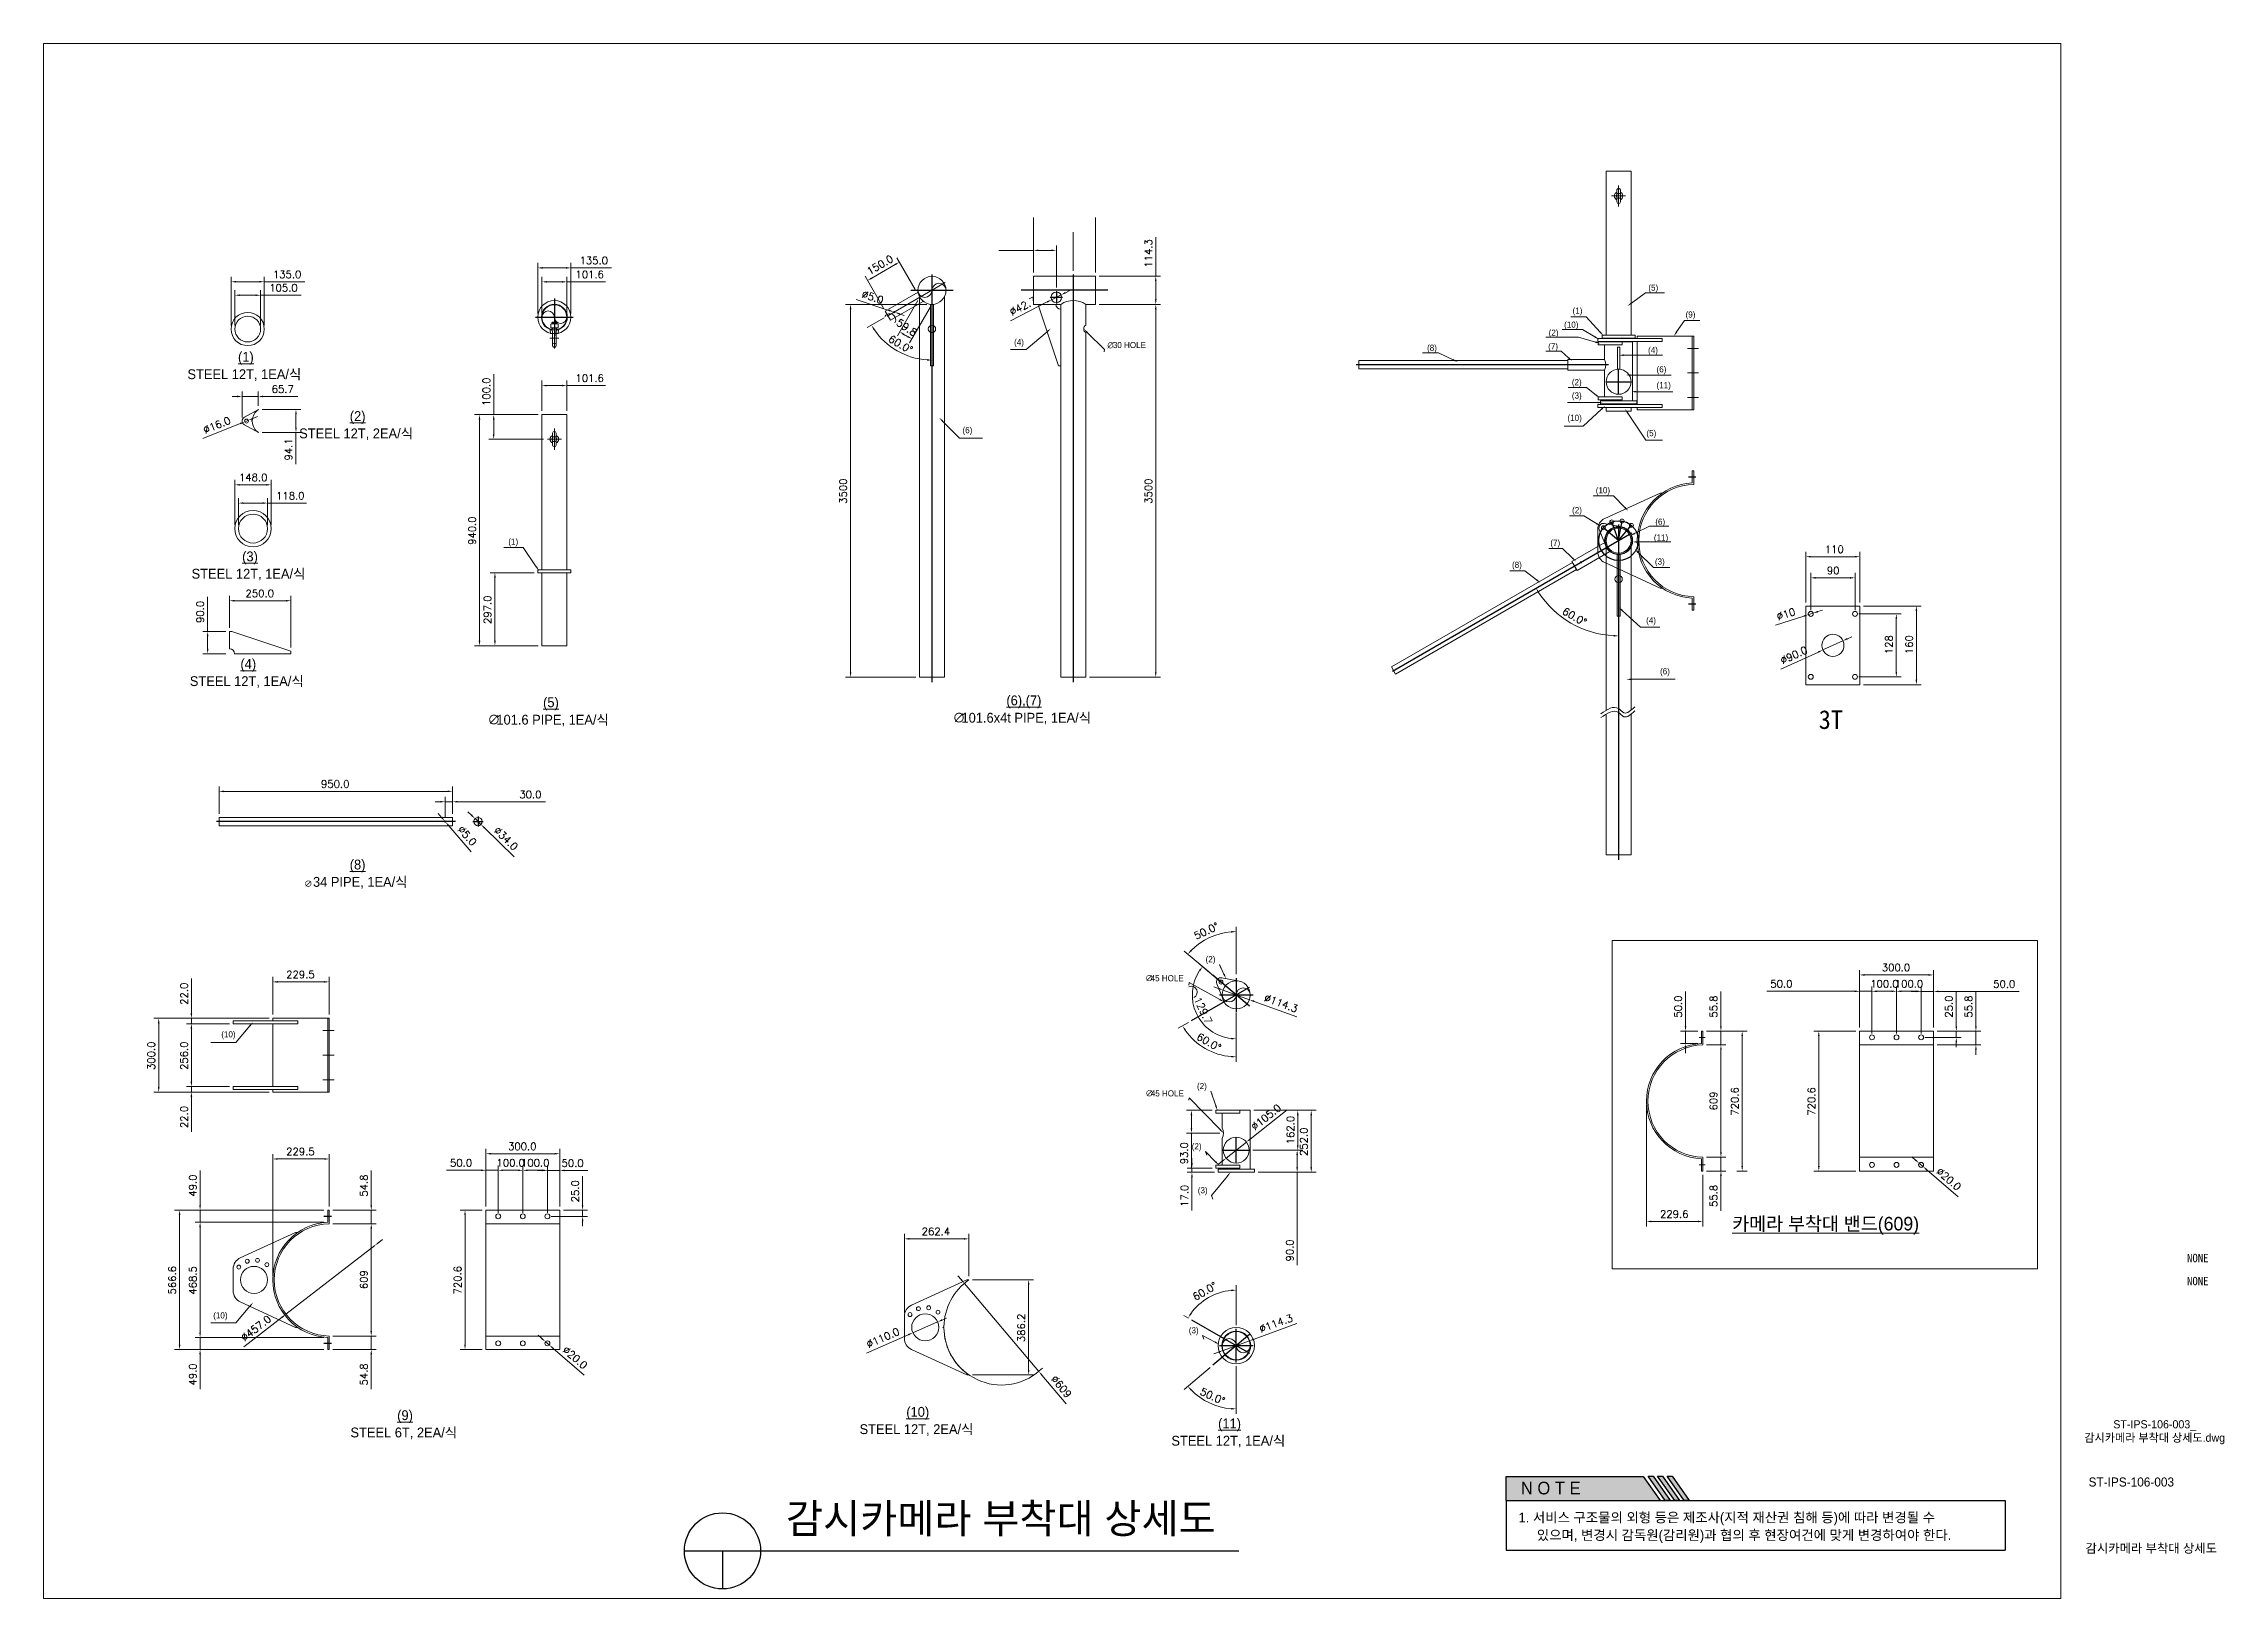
# Paper-space layout '배치1' of a CAD drawing. Header units: millimetres. Extents: x -19 to 371, y -102 to 177.
# The model-space entities are those that its viewports show. They can reach past a viewport. Long polylines and large blocks are cut down to what shows.
import ezdxf
from ezdxf.enums import TextEntityAlignment as Align

# ---------------------------------------------------------------- set-up
doc = ezdxf.new("R2010")
doc.units = ezdxf.units.MM
doc.linetypes.add('DASHED', pattern=[0.75, 0.5, -0.25])
doc.layers.get('0').update_dxf_attribs({"lineweight": 15})
for name, color, linetype in [('0-도로', 7, 'Continuous'), ('8', 8, 'Continuous'), ('_범례', 7, 'Continuous'), ('TEXT', 3, 'Continuous'), ('U-CITY-BORD-TEXT', 7, 'Continuous'), ('도각', 7, 'Continuous')]:
    doc.layers.add(name, color=color, linetype=linetype)
doc.layers.add('6', color=6, linetype='Continuous', lineweight=20)
doc.styles.add('Arial', font='')
doc.styles.add('bord', font='H2GTRE.TTF')
doc.styles.add('HY헤', font='H2GTRE.TTF')
doc.styles.add('HY헤드라인M', font='H2GTRE.TTF')
doc.styles.get("Standard").update_dxf_attribs({"font": 'H2GTRE.TTF'})
doc.styles.add('SYH', font='simplex.shx', dxfattribs={"bigfont": 'whgtxt.shx'})
doc.styles.add('굴림', font='H2GTRE.TTF')
doc.styles.add('굴림체', font='')
doc.styles.get('Arial').set_extended_font_data('GulimChe')
doc.styles.get('굴림체').set_extended_font_data('GulimChe')

psp = doc.layouts.new('배치1')

# ---------------------------------------------------------------- texts
at = {"layer": 'TEXT', "color": 0, "linetype": 'DASHED', "style": 'HY헤드라인M'}
for s, p in [('ST-IPS-106-003_', (358.81, -70.42)), ('감시카메라 부착대 상세도.dwg', (358.81, -72.83))]:
    psp.add_text(s, height=1.4581, dxfattribs=at).set_placement(p, align=Align.MIDDLE_CENTER)
at = {"layer": 'U-CITY-BORD-TEXT', "style": 'Arial'}
for p in [(366.53, -40.64), (366.53, -44.77)]:
    psp.add_text('NONE', height=1.5, dxfattribs=at).set_placement(p, align=Align.MIDDLE_CENTER)
at = {"layer": '도각', "linetype": 'DASHED', "style": 'HY헤드라인M'}
psp.add_text('ST-IPS-106-003', height=1.6201, dxfattribs=at).set_placement((346.96, -81.57))
at = {"layer": '도각', "style": 'HY헤'}
psp.add_text('감시카메라 부착대 상세도', height=5.2986, dxfattribs=at).set_placement((152.08, -84.64), align=Align.TOP_CENTER)
at = {"layer": '도각', "style": 'HY헤드라인M'}
psp.add_text('감시카메라 부착대 상세도', height=1.6201, dxfattribs=at).set_placement((346.42, -93.43))

msp = doc.modelspace()

# ---------------------------------------------------------------- texts
at = {"layer": '0-도로', "color": 7, "true_color": 0xffffff, "style": 'bord'}
msp.add_text('N O T E', height=4.5, dxfattribs=at).set_placement((523.35, 34))
at = {"layer": '_범례'}
for s, p in [('1. 서비스 구조물의 외형 등은 제조사(지적 재산권 침해 등)에 따라 변경될 수', (522.54, 24.04)), ('있으며, 변경시 감독원(감리원)과 협의 후 현장여건에 맞게 변경하여야 한다.', (529.04, 17.78))]:
    msp.add_text(s, height=3.5, dxfattribs=at).set_placement(p)

# ---------------------------------------------------------------- blocks, each defined once
blk = doc.blocks.new('A$C5DC33944')
for p, q in [((2929.6, 3092.1), (2828, 3092.1)), ((2828, 2426.1), (2828, 3092.1)), ((2871.6, 2967.7), (2871.6, 3016.4)), ((2885.9, 2967.7), (2885.9, 3016.4)), ((2929.6, 2426.1), (2929.6, 3092.1)), ((-104.6, 2523.1), (28.9, 2600.1)), ((-96, 2503.3), (139.5, 2639.3)), ((34.7, 2582), (34.7, 1034.6)), ((136.3, 2582), (136.3, 1034.6)), ((-104.6, 2523.1), (-83.2, 2486.1)), ((-83.2, 2486.1), (50.3, 2563.1)), ((79.5, 2551), (91.5, 2551)), ((79.5, 2301), (79.5, 2551)), ((91.5, 2551), (91.5, 2301)), ((519.7, 2551), (589.7, 2551)), ((519.7, 2551), (519.7, 2541)), ((599.7, 2301), (519.7, 2541)), ((609.7, 2551), (609.7, 1034.6)), ((609.7, 2531), (609.7, 2301)), ((711.3, 2551), (711.3, 2466)), ((-1468, 2447.9), (-1433, 2447.9)), ((-1466.3, 2432.8), (-1468, 2447.9)), ((-1466, 2432.9), (-1458.5, 2432.9)), ((-1465.5, 2470.2), (-1462.7, 2471.8)), ((-1465.5, 2455.8), (-1465.5, 2470.2)), ((-1465.5, 2455.8), (-1435.5, 2455.8)), ((-1462.7, 2471.8), (-1438.3, 2471.8)), ((-1460.5, 2475.4), (-1458, 2477.9)), ((-1440.5, 2475.4), (-1460.5, 2475.4)), ((-1460.5, 2471.8), (-1460.5, 2475.4)), ((-1460.5, 2453.9), (-1460.5, 2455.8)), ((-1460.5, 2453.9), (-1440.5, 2453.9)), ((-1459, 2471.8), (-1459, 2476.9)), ((-1459, 2452.3), (-1459, 2455.8)), ((-1458.5, 2384.9), (-1458.5, 2442.5)), ((-1442.5, 2432.9), (-1458.5, 2432.9)), ((-1443, 2477.9), (-1458, 2477.9)), ((-1450.5, 2455.8), (-1450.5, 2470.2)), ((-1440.5, 2475.4), (-1443, 2477.9)), ((-1442.5, 2384.9), (-1442.5, 2442.5)), ((-1442.5, 2432.9), (-1435, 2432.9)), ((-1442, 2471.8), (-1442, 2476.9)), ((-1442, 2452.3), (-1442, 2455.8)), ((-1440.5, 2471.8), (-1440.5, 2475.4)), ((-1440.5, 2453.9), (-1440.5, 2455.8)), ((-1435.5, 2470.2), (-1438.3, 2471.8)), ((-1435.5, 2455.8), (-1435.5, 2470.2)), ((-1434.7, 2432.8), (-1433, 2447.9)), ((711.3, 2436), (711.3, 1034.6)), ((3056.2, 2412.1), (2793.8, 2412.1)), ((2793.8, 2412.1), (2793.8, 2400.1)), ((3056.2, 2400.1), (2793.8, 2400.1)), ((2893.8, 2398.1), (2795.6, 2398.1)), ((2795.6, 2398.1), (2795.6, 2386.1)), ((2811.3, 2426.1), (2946.3, 2426.1)), ((2811.3, 2414.1), (2811.3, 2426.1)), ((2946.3, 2414.1), (2811.3, 2414.1)), ((2828, 2412.1), (2828, 2414.1)), ((2828, 2398.1), (2828, 2400.1)), ((2893.8, 2386.1), (2893.8, 2398.1)), ((2929.6, 2412.1), (2929.6, 2414.1)), ((2929.6, 2398.1), (2929.6, 2400.1)), ((2946.3, 2426.1), (2946.3, 2414.1)), ((3184.3, 2422.1), (2954.8, 2422.1)), ((2954.8, 2412.1), (2954.8, 2422.1)), ((2954.8, 2144.1), (2954.8, 2400.1)), ((3056.2, 2400.1), (3056.2, 2412.1)), ((3178.3, 2122.1), (3178.3, 2422.1)), ((3184.3, 2122.1), (3184.3, 2422.1)), ((1821.6, 2288.1), (1821.6, 2322.1)), ((2671.6, 2322.1), (1821.6, 2322.1)), ((2671.6, 2283.8), (2671.6, 2326.5)), ((2821.6, 2326.5), (2671.6, 2326.5)), ((2893.8, 2386.1), (2795.6, 2386.1)), ((2883.3, 2376.9), (2874.3, 2376.9)), ((2874.3, 2376.9), (2874.3, 2286.9)), ((2883.3, 2286.9), (2883.3, 2376.9)), ((91.5, 2301), (79.5, 2301)), ((609.7, 2301), (599.7, 2301)), ((2671.6, 2288.1), (1821.6, 2288.1)), ((2821.6, 2283.8), (2671.6, 2283.8)), ((2874.3, 2286.9), (2883.3, 2286.9)), ((3056.2, 2144.1), (2793.8, 2144.1)), ((2793.8, 2144.1), (2793.8, 2132.1)), ((3056.2, 2132.1), (2793.8, 2132.1)), ((2893.8, 2175.1), (2795.6, 2175.1)), ((2795.6, 2163.1), (2795.6, 2175.1)), ((2893.8, 2163.1), (2795.6, 2163.1)), ((2804.8, 2158.1), (2952.8, 2158.1)), ((2804.8, 2146.1), (2804.8, 2158.1)), ((2952.8, 2146.1), (2804.8, 2146.1)), ((2828, 2144.1), (2828, 2146.1)), ((2828, 2117.1), (2828, 2132.1)), ((2893.8, 2175.1), (2893.8, 2163.1)), ((2929.6, 2144.1), (2929.6, 2146.1)), ((2929.6, 2117.1), (2929.6, 2132.1)), ((2952.8, 2158.1), (2952.8, 2146.1)), ((2954.8, 2122.1), (2954.8, 2132.1)), ((3056.2, 2132.1), (3056.2, 2144.1)), ((-2711.4, 2092.2), (-2654.6, 2123.3)), ((-2711.4, 2060.4), (-2654.6, 2029.3)), ((-2683.1, 2076.3), (-2679.2, 2078.7)), ((-2683.1, 2076.3), (-2679.2, 2073.9)), ((-1399.7, 2102.7), (-1501.3, 2102.7)), ((-1501.3, 1471.7), (-1501.3, 2102.7)), ((-1399.7, 1471.7), (-1399.7, 2102.7)), ((2929.6, 2117.1), (2828, 2117.1)), ((3184.3, 2122.1), (2954.8, 2122.1)), ((-1457.6, 1978.3), (-1457.6, 2027)), ((-1443.4, 1978.3), (-1443.4, 2027)), ((3178.3, 1824.6), (3178.3, 1873.7)), ((3178.3, 1873.7), (3184.3, 1873.7)), ((3184.3, 1818.8), (3184.3, 1873.7)), ((3047.8, 1783.5), (2822.9, 1680.3)), ((3056.2, 1783.5), (3047.8, 1783.5)), ((2793.8, 1634.8), (2793.8, 1546)), ((2800.2, 1635.6), (2823.7, 1575.2)), ((2820.6, 1660), (2884.1, 1647.3)), ((2828, 1564.2), (2828, 900)), ((2929.6, 1564.2), (2929.6, 900.4)), ((-1518, 1471.7), (-1383, 1471.7)), ((-1518, 1459.7), (-1518, 1471.7)), ((-1383, 1459.7), (-1518, 1459.7)), ((-1501.3, 1162.7), (-1501.3, 1459.7)), ((-1399.7, 1162.7), (-1399.7, 1459.7)), ((-1383, 1471.7), (-1383, 1459.7)), ((3047.8, 1397.3), (2822.9, 1500.5)), ((3056.2, 1397.3), (3047.8, 1397.3)), ((3178.3, 1356.2), (3178.3, 1307.1)), ((3184.3, 1362), (3184.3, 1307.1)), ((3178.3, 1307.1), (3184.3, 1307.1)), ((3640.4, 1324.1), (3860.4, 1324.1)), ((3640.4, 1324.1), (3640.4, 1004.1)), ((3860.4, 1324.1), (3860.4, 1004.1)), ((-2771.9, 1220.3), (-2771.9, 1150.3)), ((-2771.9, 1220.3), (-2761.9, 1220.3)), ((-2521.9, 1140.3), (-2761.9, 1220.3)), ((-1399.7, 1162.7), (-1501.3, 1162.7)), ((-2751.9, 1130.3), (-2521.9, 1130.3)), ((-2521.9, 1130.3), (-2521.9, 1140.3)), ((34.7, 1034.6), (136.3, 1034.6)), ((711.3, 1034.6), (609.7, 1034.6)), ((3860.4, 1004.1), (3640.4, 1004.1)), ((2828, 884.1), (2828, 312.2)), ((2929.6, 884.5), (2929.6, 312.2)), ((-2814.7, 430.6), (-2814.7, 464.6)), ((-1864.7, 464.6), (-2814.7, 464.6)), ((-1864.7, 430.6), (-1864.7, 464.6)), ((-1864.7, 430.6), (-2814.7, 430.6)), ((2828, 312.2), (2929.6, 312.2)), ((2852.2, -36.5), (4582.6, -36.5)), ((2852.2, -1371.3), (2852.2, -36.5)), ((4582.6, -36.5), (4582.6, -1371.3)), ((1244.7, -212.1), (1268.2, -272.4)), ((1265.1, -187.7), (1328.6, -200.4)), ((-2366.6, -352.6), (-2596.1, -352.6)), ((-2596.1, -362.6), (-2596.1, -352.6)), ((-2372.6, -652.6), (-2372.6, -352.6)), ((-2366.6, -652.6), (-2366.6, -352.6)), ((-2494.7, -362.6), (-2757.1, -362.6)), ((-2757.1, -374.6), (-2757.1, -362.6)), ((-2494.7, -374.6), (-2757.1, -374.6)), ((-2596.1, -630.6), (-2596.1, -374.6)), ((-2494.7, -374.6), (-2494.7, -362.6)), ((3215.5, -405), (3215.5, -455)), ((3221.5, -405), (3215.5, -405)), ((3221.5, -405), (3221.5, -460.8)), ((4159.3, -405), (3859.3, -405)), ((3859.3, -405), (3859.3, -973.7)), ((4159.3, -405), (4159.3, -973.7)), ((4159.3, -460.8), (3859.3, -460.8)), ((-2494.7, -630.6), (-2757.1, -630.6)), ((-2757.1, -642.6), (-2757.1, -630.6)), ((-2494.7, -642.6), (-2757.1, -642.6)), ((-2596.1, -652.6), (-2596.1, -642.6)), ((-2366.6, -652.6), (-2596.1, -652.6)), ((-2494.7, -642.6), (-2494.7, -630.6)), ((1338.3, -726.7), (1240.1, -726.7)), ((1240.1, -726.7), (1240.1, -738.7)), ((1338.3, -738.7), (1240.1, -738.7)), ((1266.1, -798.4), (1266.1, -738.7)), ((1338.3, -726.7), (1380.4, -726.7)), ((1338.3, -726.7), (1338.3, -738.7)), ((1380.4, -966.7), (1380.4, -726.7)), ((1266.1, -949.7), (1266.1, -841.1)), ((1338.3, -949.7), (1240.1, -949.7)), ((1240.1, -961.7), (1240.1, -949.7)), ((1338.3, -961.7), (1240.1, -961.7)), ((1249.3, -966.7), (1397.3, -966.7)), ((1249.3, -978.7), (1249.3, -966.7)), ((1266.1, -966.7), (1266.1, -961.7)), ((1338.3, -949.7), (1338.3, -961.7)), ((1397.3, -966.7), (1397.3, -978.7)), ((3215.5, -923.7), (3215.5, -973.7)), ((3221.5, -973.7), (3215.5, -973.7)), ((3221.5, -917.9), (3221.5, -973.7)), ((4159.3, -917.9), (3859.3, -917.9)), ((4159.3, -973.7), (3859.3, -973.7)), ((1397.3, -978.7), (1249.3, -978.7)), ((-2372.6, -1182.1), (-2372.6, -1133.1)), ((-2372.6, -1133.1), (-2366.6, -1133.1)), ((-2366.6, -1187.9), (-2366.6, -1133.1)), ((-1428.8, -1133.1), (-1728.8, -1133.1)), ((-1728.8, -1133.1), (-1728.8, -1699.6)), ((-1428.8, -1133.1), (-1428.8, -1699.6)), ((-2503.1, -1223.3), (-2728, -1326.5)), ((-2494.7, -1223.3), (-2503.1, -1223.3)), ((-1428.8, -1187.9), (-1728.8, -1187.9)), ((-2757.1, -1371.9), (-2757.1, -1460.8)), ((227.2, -1416.5), (2.3, -1519.7)), ((235.6, -1416.5), (227.2, -1416.5)), ((4582.6, -1371.3), (2852.2, -1371.3)), ((-2503.1, -1609.4), (-2728, -1506.2)), ((-26.8, -1565.1), (-26.8, -1654)), ((-2494.7, -1609.4), (-2503.1, -1609.4)), ((-2372.6, -1650.6), (-2372.6, -1699.6)), ((-2366.6, -1644.8), (-2366.6, -1699.6)), ((-1428.8, -1644.8), (-1728.8, -1644.8)), ((134.2, -1607), (129.2, -1609.6)), ((129.2, -1609.6), (134.2, -1612.1)), ((-2372.6, -1699.6), (-2366.6, -1699.6)), ((-1428.8, -1699.6), (-1728.8, -1699.6)), ((227.2, -1802.6), (2.3, -1699.4)), ((235.6, -1802.6), (227.2, -1802.6))]:
    blk.add_line(p, q)
at = {"color": 4}
for p, q in [((498.5, 2680.3), (498.5, 2904.5)), ((498.5, 2680.3), (498.5, 2845.1)), ((660.5, 2687.8), (660.5, 2845.1)), ((660.5, 2687.8), (660.5, 2845.1)), ((750.5, 2680.3), (750.5, 2904.5)), ((750.5, 2680.3), (750.5, 2845.1)), ((498.5, 2770.6), (357.1, 2770.6)), ((498.5, 2680.3), (498.5, 2790.6)), ((571.5, 2770.6), (518.5, 2770.6)), ((591.5, 2620.2), (591.5, 2790.6)), ((995.9, 2665.3), (995.9, 2823.9)), ((-2765.4, 2465.5), (-2765.4, 2662.9)), ((-2630.4, 2465.5), (-2630.4, 2662.9)), ((-1518, 2513.7), (-1518, 2719.3)), ((-1501.3, 2513.7), (-1501.3, 2662.6)), ((-1498, 2699.3), (-1403, 2699.3)), ((-1399.7, 2513.7), (-1399.7, 2662.6)), ((-1383, 2513.7), (-1383, 2719.3)), ((-1383, 2699.3), (-1218.7, 2699.3)), ((-112.1, 2536), (-186.6, 2665.1)), ((-159.3, 2657.8), (-64, 2712.8)), ((17.8, 2611), (-56.7, 2740.1)), ((750.5, 2665.3), (498.5, 2665.3)), ((498.5, 2665.3), (498.5, 2551)), ((750.5, 2665.3), (750.5, 2551)), ((765.5, 2665.3), (1015.9, 2665.3)), ((-2750.4, 2465.5), (-2750.4, 2608.2)), ((-2745.4, 2642.9), (-2650.4, 2642.9)), ((-2730.4, 2588.2), (-2665.4, 2588.2)), ((-2645.4, 2465.5), (-2645.4, 2608.2)), ((-2645.4, 2588.2), (-2481.1, 2588.2)), ((-2630.4, 2642.9), (-2466.1, 2642.9)), ((-1481.3, 2642.6), (-1419.7, 2642.6)), ((-1399.7, 2642.6), (-1242.5, 2642.6)), ((610.5, 2589.3), (572.5, 2569.8)), ((628.3, 2598.4), (646.1, 2607.5)), ((995.9, 2571), (995.9, 2645.3)), ((2931.7, 2556.4), (2988.4, 2598.2)), ((2988.4, 2598.2), (3065.4, 2598.2)), ((64.5, 2551), (-265.5, 2551)), ((-245.5, 2531), (-245.5, 1054.6)), ((-222.2, 2570.7), (-89.3, 2526.6)), ((-109, 2495.8), (-177.7, 2456.2)), ((-65.5, 2518.8), (-70.3, 2520.3)), ((28.5, 2566.6), (-54.7, 2422.5)), ((-46.6, 2512.5), (-27.6, 2506.2)), ((78, 2538), (-5.2, 2393.9)), ((404.5, 2484), (554.7, 2560.7)), ((609.7, 2551), (498.5, 2551)), ((750.5, 2551), (711.3, 2551)), ((765.5, 2551), (1015.9, 2551)), ((765.5, 2551), (1015.9, 2551)), ((995.9, 2531), (995.9, 1054.6)), ((2746.6, 2500.9), (2685, 2500.9)), ((2803.9, 2437.7), (2746.6, 2500.9)), ((3114.9, 2438.6), (3147.3, 2485.5)), ((3147.3, 2485.5), (3209, 2485.5)), ((553.8, 2439.6), (468.5, 2367.3)), ((717.3, 2436.9), (787.6, 2367.5)), ((2716.2, 2417.2), (2582.7, 2417.2)), ((2732.5, 2448.8), (2649.3, 2448.8)), ((2784.8, 2397.6), (2716.2, 2417.2)), ((2782.4, 2418.6), (2732.5, 2448.8)), ((2893.8, 2398.1), (2935.9, 2398.1)), ((2935.9, 2158.1), (2935.9, 2398.1)), ((468.5, 2367.3), (404.5, 2367.3)), ((787.6, 2367.5), (786.5, 2357.5)), ((2145.8, 2353.7), (2081.6, 2353.7)), ((2205.8, 2325.3), (2145.8, 2353.7)), ((2645.4, 2360.9), (2582.5, 2360.9)), ((2675.1, 2334), (2645.4, 2360.9)), ((2821.6, 2326.5), (2821.6, 2386.1)), ((2899.9, 2344.1), (3057.9, 2344.1)), ((-1697.2, 2102.7), (-1697.2, 2267)), ((-1501.3, 2117.7), (-1501.3, 2240.7)), ((-1481.3, 2220.7), (-1419.7, 2220.7)), ((-1399.7, 2117.7), (-1399.7, 2240.7)), ((-1399.7, 2220.7), (-1242.5, 2220.7)), ((2821.6, 2175.1), (2821.6, 2283.8)), ((2927.9, 2263.5), (3092.4, 2263.5)), ((-2740.9, 2176.4), (-2760.9, 2176.4)), ((-2720.9, 2091.3), (-2720.9, 2196.4)), ((-2720.9, 2176.4), (-2655.2, 2176.4)), ((-2655.2, 2137.9), (-2655.2, 2196.4)), ((-2635.2, 2176.4), (-2493.7, 2176.4)), ((2793.4, 2151.7), (2671, 2151.7)), ((2748.5, 2212.4), (2673.9, 2212.4)), ((2787.4, 2182), (2748.5, 2212.4)), ((2821.6, 2158.1), (2821.6, 2163.1)), ((2949.9, 2195.8), (3099.2, 2195.8)), ((-2879.9, 2004.9), (-2728.9, 2065.8)), ((-2695.5, 2079.3), (-2710.3, 2073.3)), ((-2676.9, 2086.8), (-2658.4, 2094.3)), ((-2639.6, 2123.3), (-2481.6, 2123.3)), ((-2501.6, 2103.3), (-2501.6, 2049.3)), ((-1516.3, 2102.7), (-1775, 2102.7)), ((-1755, 2082.7), (-1755, 1182.7)), ((-1516.3, 2102.7), (-1717.2, 2102.7)), ((-1697.2, 2022.7), (-1697.2, 2082.7)), ((129.1, 2076), (198.1, 2007)), ((2734.8, 2056.2), (2657.8, 2056.2)), ((2809.5, 2124.8), (2734.8, 2056.2)), ((2916.4, 2108.5), (2989.2, 1998.4)), ((-2639.6, 2029.3), (-2481.6, 2029.3)), ((-2501.6, 2029.3), (-2501.6, 1900.7)), ((-1494, 2002.7), (-1717.2, 2002.7)), ((198.1, 2007), (291.5, 2007)), ((2989.2, 1998.4), (3057.2, 1998.4)), ((-2750.4, 1653.9), (-2750.4, 1837.2)), ((-2730.4, 1817.2), (-2622.4, 1817.2)), ((-2602.4, 1653.9), (-2602.4, 1837.2)), ((-2735.4, 1653.9), (-2735.4, 1762.8)), ((-2715.4, 1742.8), (-2637.4, 1742.8)), ((-2617.4, 1653.9), (-2617.4, 1762.8)), ((-2617.4, 1742.8), (-2458.8, 1742.8)), ((2737.4, 1690.8), (2678.7, 1690.8)), ((2788.8, 1659.8), (2737.4, 1690.8)), ((2857.6, 1772.1), (2775.6, 1772.1)), ((2904.1, 1725.1), (2857.6, 1772.1)), ((2943.5, 1618.9), (3005, 1648.8)), ((3005, 1648.8), (3083, 1648.8)), ((-1577.6, 1562.1), (-1656.3, 1562.1)), ((-1524, 1483.8), (-1577.6, 1562.1)), ((2650.2, 1557.7), (2595.6, 1557.7)), ((2691.3, 1518.8), (2650.2, 1557.7)), ((2688.7, 1505.3), (2822.2, 1582.4)), ((2710, 1468.3), (2843.5, 1545.4)), ((2872.8, 1533.2), (2884.8, 1533.2)), ((2872.8, 1283.2), (2872.8, 1533.2)), ((2884.8, 1533.2), (2884.8, 1283.2)), ((2955.6, 1584.7), (3090.6, 1584.7)), ((2958.4, 1541.6), (3020.7, 1480.6)), ((3640.4, 1339.1), (3640.4, 1544.7)), ((3660.4, 1524.7), (3840.4, 1524.7)), ((3860.4, 1339.1), (3860.4, 1544.7)), ((-1533, 1459.7), (-1712.2, 1459.7)), ((-1692.2, 1182.7), (-1692.2, 1439.7)), ((1954.7, 1076.5), (2690.9, 1501.5)), ((1971.7, 1047.1), (2707.9, 1472.1)), ((2496.8, 1467.4), (2435.8, 1467.4)), ((2545.4, 1430.1), (2496.8, 1467.4)), ((2688.7, 1505.3), (2710, 1468.3)), ((3020.7, 1480.6), (3086.9, 1480.6)), ((3660.4, 1307.1), (3660.4, 1458.7)), ((3680.4, 1438.7), (3820.4, 1438.7)), ((3840.4, 1307.1), (3840.4, 1458.7)), ((-2860.9, 1220.3), (-2860.9, 1361.8)), ((-2771.9, 1235.3), (-2771.9, 1365.6)), ((-2751.9, 1345.6), (-2541.9, 1345.6)), ((-2521.9, 1155.3), (-2521.9, 1365.6)), ((2884.8, 1283.2), (2872.8, 1283.2)), ((2893.5, 1306.2), (2967.3, 1238.3)), ((3517.5, 1246.7), (3631.8, 1283)), ((3669.9, 1295.1), (3650.9, 1289.1)), ((3689, 1301.2), (3708.1, 1307.2)), ((3855.4, 1292.1), (4028.5, 1292.1)), ((3875.4, 1324.1), (4110.2, 1324.1)), ((4008.5, 1272.1), (4008.5, 1056.1)), ((4090.2, 1304.1), (4090.2, 1024.1)), ((-2786.9, 1220.3), (-2880.9, 1220.3)), ((-2860.9, 1150.3), (-2860.9, 1200.3)), ((-1516.3, 1162.7), (-1775, 1162.7)), ((-1516.3, 1162.7), (-1712.2, 1162.7)), ((2967.3, 1238.3), (3046.1, 1238.3)), ((3791.3, 1182.8), (3709.5, 1145.3)), ((3809.5, 1191.2), (3827.7, 1199.5)), ((-2786.9, 1130.3), (-2880.9, 1130.3)), ((1954.7, 1076.5), (1971.7, 1047.1)), ((3538.1, 1066.8), (3691.3, 1137)), ((19.7, 1034.6), (-265.5, 1034.6)), ((726.3, 1034.6), (1015.9, 1034.6)), ((2929.9, 1026), (3109.4, 1026)), ((3855.4, 1036.1), (4028.5, 1036.1)), ((3875.4, 1004.1), (4110.2, 1004.1)), ((-2814.7, 479.6), (-2814.7, 590.3)), ((-2794.7, 570.3), (-1884.7, 570.3)), ((-1894.7, 462.6), (-1894.7, 548)), ((-1864.7, 479.6), (-1864.7, 590.3)), ((-1864.7, 479.6), (-1864.7, 548)), ((-1914.7, 528), (-1934.7, 528)), ((-1909.4, 464.6), (-1922.5, 479.8)), ((-1896.3, 449.5), (-1893.1, 445.7)), ((-1894.7, 528), (-1864.7, 528)), ((-1844.7, 528), (-1486.6, 528)), ((-1787.6, 473.4), (-1802, 487.4)), ((-1773.3, 459.5), (-1749, 435.7)), ((-1788.5, 324.6), (-1880, 430.6)), ((-1613.9, 304.2), (-1734.6, 421.8)), ((1323.3, -173.7), (1323.3, 19.9)), ((1216.8, -168), (1110.9, -79.1)), ((1268, -210.9), (1170.9, -129.5)), ((1273.4, -173), (1254.7, -133.4)), ((1254.7, -133.4), (1260.3, -148.4)), ((3859.3, -390), (3859.3, -156.3)), ((3879.3, -176.3), (4139.3, -176.3)), ((4159.3, -390), (4159.3, -156.3)), ((-2927, -332.6), (-2927, -191.1)), ((-2596.1, -337.6), (-2596.1, -184.5)), ((-2576.1, -204.5), (-2386.6, -204.5)), ((-2366.6, -337.6), (-2366.6, -184.5)), ((1131.6, -207.5), (1130.2, -217.5)), ((1256.2, -276.2), (1131.6, -207.5)), ((1250.7, -231), (1231.9, -224.1)), ((1269.5, -237.8), (1377, -276.8)), ((3151, -385), (3151, -243.6)), ((3295, -385), (3295, -243.6)), ((3839.3, -242.6), (3481.2, -242.6)), ((3859.3, -390), (3859.3, -222.6)), ((3909.3, -242.6), (3859.3, -242.6)), ((3909.3, -415), (3909.3, -222.6)), ((3909.3, -415), (3909.3, -222.6)), ((3929.3, -242.6), (3989.3, -242.6)), ((3929.3, -242.6), (3949.3, -242.6)), ((4009.3, -415), (4009.3, -222.6)), ((4009.3, -415), (4009.3, -222.6)), ((4029.3, -242.6), (4089.3, -242.6)), ((4089.3, -243.2), (4069.3, -243.2)), ((4109.3, -415), (4109.3, -222.6)), ((4109.3, -415), (4109.3, -223.2)), ((4109.3, -243.2), (4159.3, -243.2)), ((4159.3, -390), (4159.3, -223.2)), ((4179.3, -243.2), (4508.8, -243.2)), ((4252.5, -385), (4252.5, -243.6)), ((4332.3, -385), (4332.3, -243.6)), ((-2611.1, -352.6), (-3080, -352.6)), ((-2611.1, -352.6), (-2947, -352.6)), ((-2927, -374.6), (-2927, -352.6)), ((1323.3, -329.4), (1323.3, -456.1)), ((1323.3, -340.9), (1323.3, -529.3)), ((1570.4, -346.9), (1395.8, -283.6)), ((-3060, -372.6), (-3060, -632.6)), ((-2772.1, -374.6), (-2947, -374.6)), ((-2824.1, -374.6), (-2947, -374.6)), ((-2927, -610.6), (-2927, -394.6)), ((-2927, -394.6), (-2927, -414.6)), ((-2688.7, -382.9), (-2746.4, -450.6)), ((1128.8, -369.6), (1087.7, -393.3)), ((3200.5, -405), (3131, -405)), ((3151, -455), (3151, -405)), ((3236.5, -405), (3401.5, -405)), ((3236.5, -405), (3315, -405)), ((3295, -460.8), (3295, -405)), ((3381.5, -425), (3381.5, -953.7)), ((3844.3, -405), (3673.2, -405)), ((3693.2, -425), (3693.2, -953.7)), ((4124.3, -430), (4272.5, -430)), ((4174.3, -405), (4352.3, -405)), ((4174.3, -405), (4272.5, -405)), ((4252.5, -430), (4252.5, -405)), ((4332.3, -460.8), (4332.3, -405)), ((-2746.4, -450.6), (-2848.4, -450.6)), ((3200.5, -455), (3131, -455)), ((3151, -475), (3151, -495)), ((3236.5, -460.8), (3315, -460.8)), ((3236.5, -460.8), (3315, -460.8)), ((3295, -480.8), (3295, -897.9)), ((3295, -480.8), (3295, -500.8)), ((4174.3, -460.8), (4352.3, -460.8)), ((4252.5, -450), (4252.5, -470)), ((4332.3, -480.8), (4332.3, -500.8)), ((-2927, -610.6), (-2927, -590.6)), ((-2611.1, -652.6), (-3080, -652.6)), ((-2772.1, -630.6), (-2947, -630.6)), ((-2824.1, -630.6), (-2947, -630.6)), ((-2611.1, -652.6), (-2947, -652.6)), ((-2927, -630.6), (-2927, -652.6)), ((-2927, -672.6), (-2927, -814)), ((1132.4, -675.9), (1131, -685.9)), ((1257.8, -805.4), (1132.4, -675.9)), ((1240.2, -708.1), (1219.6, -649.2)), ((1219.6, -649.2), (1225.2, -664.2)), ((2991.9, -704.4), (2991.9, -1198.9)), ((1225.1, -726.7), (1121.2, -726.7)), ((1141.2, -746.7), (1141.2, -799.7)), ((1530.3, -725.1), (1380.1, -843.8)), ((1395.4, -726.7), (1593.6, -726.7)), ((1395.4, -726.7), (1648.4, -726.7)), ((1573.6, -746.7), (1573.6, -868.7)), ((1628.4, -746.7), (1628.4, -958.7)), ((-1728.8, -1118.1), (-1728.8, -883.3)), ((-1428.8, -1118.1), (-1428.8, -883.3)), ((1256.7, -819.7), (1121.2, -819.7)), ((1141.2, -819.7), (1141.2, -961.2)), ((1282.1, -921.3), (1364.4, -856.2)), ((3295, -897.9), (3295, -877.9)), ((-2891.6, -1113.1), (-2891.6, -971.6)), ((-2596.1, -1401.4), (-2596.1, -904.7)), ((-2576.1, -924.7), (-2386.6, -924.7)), ((-2366.6, -1118.1), (-2366.6, -904.7)), ((-2195.4, -1113.1), (-2195.4, -971.6)), ((-1748.8, -970.7), (-1889.8, -970.7)), ((-1728.8, -1118.1), (-1728.8, -950.7)), ((-1678.8, -970.7), (-1728.8, -970.7)), ((-1708.8, -903.3), (-1448.8, -903.3)), ((-1678.8, -1143.1), (-1678.8, -950.7)), ((-1678.8, -1143.1), (-1678.8, -950.7)), ((-1658.8, -970.7), (-1598.8, -970.7)), ((-1658.8, -970.7), (-1638.8, -970.7)), ((-1578.8, -1143.1), (-1578.8, -950.7)), ((-1578.8, -1143.1), (-1578.8, -950.7)), ((-1558.8, -970.7), (-1498.8, -970.7)), ((-1498.8, -971.3), (-1518.8, -971.3)), ((-1478.8, -1143.1), (-1478.8, -950.7)), ((-1478.8, -1143.1), (-1478.8, -951.3)), ((-1478.8, -971.3), (-1428.8, -971.3)), ((-1428.8, -1118.1), (-1428.8, -951.3)), ((-1408.8, -971.3), (-1314.8, -971.3)), ((1225.1, -961.7), (1123.1, -961.7)), ((1143.1, -941.7), (1143.1, -921.7)), ((1143.1, -961.7), (1143.1, -978.7)), ((1239.4, -936.2), (1198.3, -894.2)), ((1198.3, -894.2), (1203.9, -909.2)), ((1266.4, -933.7), (1250.7, -946.1)), ((1390.8, -888.7), (1591.2, -888.7)), ((1390.8, -888.7), (1593.6, -888.7)), ((1571.2, -908.7), (1571.2, -958.7)), ((3236.5, -917.9), (3315, -917.9)), ((3236.5, -917.9), (3315, -917.9)), ((3236.5, -973.7), (3315, -973.7)), ((3295, -917.9), (3295, -973.7)), ((3360.1, -973.7), (3401.5, -973.7)), ((3844.3, -973.7), (3673.2, -973.7)), ((4086.6, -929.1), (4071.5, -916)), ((4101.7, -942.2), (4116.9, -955.3)), ((4259.4, -1078.7), (4132, -968.4)), ((-1335.6, -1113.1), (-1335.6, -994.4)), ((1234.3, -978.7), (1123.1, -978.7)), ((1143.1, -998.7), (1143.1, -1134.5)), ((1287.4, -994.2), (1223, -1073)), ((1412.3, -978.7), (1591.2, -978.7)), ((1412.3, -978.7), (1648.4, -978.7)), ((1571.2, -978.7), (1571.2, -1356.8)), ((3221.5, -988.7), (3221.5, -1198.9)), ((3295, -993.7), (3295, -1135.1)), ((-2387.6, -1133.1), (-2995.1, -1133.1)), ((-2975.1, -1153.1), (-2975.1, -1679.6)), ((-2387.6, -1133.1), (-2911.6, -1133.1)), ((-2891.6, -1182.1), (-2891.6, -1133.1)), ((-2351.6, -1133.1), (-2175.4, -1133.1)), ((-2195.4, -1187.9), (-2195.4, -1133.1)), ((-1743.8, -1133.1), (-1833.9, -1133.1)), ((-1813.9, -1153.1), (-1813.9, -1679.6)), ((-1413.8, -1133.1), (-1315.6, -1133.1)), ((-1335.6, -1158.1), (-1335.6, -1133.1)), ((1223, -1073), (1228.6, -1088)), ((-2387.6, -1182.1), (-2911.6, -1182.1)), ((-2387.6, -1182.1), (-2911.6, -1182.1)), ((-2891.6, -1202.1), (-2891.6, -1222.1)), ((-2891.6, -1630.6), (-2891.6, -1202.1)), ((-2351.6, -1187.9), (-2175.4, -1187.9)), ((-2351.6, -1187.9), (-2175.4, -1187.9)), ((-2195.4, -1207.9), (-2195.4, -1227.9)), ((-2195.4, -1207.9), (-2195.4, -1624.8)), ((-1463.8, -1158.1), (-1315.6, -1158.1)), ((-1335.6, -1178.1), (-1335.6, -1198.1)), ((-26.8, -1550.1), (-26.8, -1229.5)), ((235.6, -1401.5), (235.6, -1229.5)), ((3011.9, -1178.9), (3201.5, -1178.9)), ((-2180.9, -1276.5), (-2542.4, -1556.2)), ((-2165.1, -1264.3), (-2149.3, -1252.1)), ((-6.8, -1249.5), (215.6, -1249.5)), ((204.3, -1415.2), (191.4, -1400)), ((250.6, -1416.5), (498.8, -1416.5)), ((217.3, -1430.5), (520.1, -1788.6)), ((478.8, -1436.5), (478.8, -1782.6)), ((1323.3, -1600.3), (1323.3, -1438.2)), ((-2746.4, -1591.1), (-2848.4, -1591.1)), ((-2688.7, -1523.4), (-2746.4, -1591.1)), ((-2714.1, -1689), (-2558.2, -1568.4)), ((108.6, -1587.6), (7.8, -1631.5)), ((126.9, -1579.6), (145.3, -1571.6)), ((1128.8, -1571.6), (1110.5, -1561)), ((1570.4, -1594.2), (1395.8, -1657.6)), ((-2387.6, -1650.6), (-2911.6, -1650.6)), ((-2387.6, -1650.6), (-2911.6, -1650.6)), ((-2891.6, -1630.6), (-2891.6, -1610.6)), ((-2891.6, -1650.6), (-2891.6, -1699.6)), ((-2351.6, -1644.8), (-2175.4, -1644.8)), ((-2351.6, -1644.8), (-2175.4, -1644.8)), ((-2195.4, -1624.8), (-2195.4, -1604.8)), ((-2195.4, -1644.8), (-2195.4, -1699.6)), ((-1501.5, -1655), (-1516.6, -1641.9)), ((-1486.4, -1668.1), (-1471.3, -1681.2)), ((-180.8, -1713.8), (-10.6, -1639.5)), ((1237.3, -1669.4), (1186.4, -1642.6)), ((1186.4, -1642.6), (1192, -1657.6)), ((1269.5, -1703.4), (1377, -1664.4)), ((-2387.6, -1699.6), (-2995.1, -1699.6)), ((-2387.6, -1699.6), (-2911.6, -1699.6)), ((-2891.6, -1719.6), (-2891.6, -1861.1)), ((-2351.6, -1699.6), (-2175.4, -1699.6)), ((-2195.4, -1719.6), (-2195.4, -1861.1)), ((-1743.8, -1699.6), (-1833.9, -1699.6)), ((-1328.7, -1804.6), (-1456.2, -1694.3)), ((1216.8, -1773.2), (1110.9, -1862.1)), ((1250.7, -1710.2), (1231.9, -1717)), ((1323.3, -1767.5), (1323.3, -1961.1)), ((250.6, -1802.6), (498.8, -1802.6)), ((631.7, -1920.6), (533, -1803.9))]:
    blk.add_line(p, q, dxfattribs=at)
for centre, radius in [((2878.8, 2992.1), 9.97), ((2878.8, 2992.1), 9.97), ((591.5, 2579.6), 21.3), ((-2697.9, 2450.5), 67.5), ((-2697.9, 2450.5), 52.5), ((-67.9, 2519.6), 2.5), ((85.5, 2451), 15), ((2878.8, 2236.1), 50.8), ((-2702.9, 2076.3), 8), ((-1450.5, 2002.7), 9.97), ((-1450.5, 2002.7), 9.97), ((-2676.4, 1638.9), 74), ((-2676.4, 1638.9), 59), ((2816.9, 1642.3), 8), ((2878.8, 1590.4), 55), ((2878.8, 1590.4), 50.8), ((2851.1, 1666.3), 8), ((2892.8, 1670), 8), ((2930.7, 1652.3), 8), ((3660.4, 1292.1), 10), ((3840.4, 1292.1), 10), ((3750.4, 1164.1), 45), ((3660.4, 1036.1), 10), ((3840.4, 1036.1), 10), ((-1894.7, 447.6), 2.5), ((-1761.1, 447.6), 17), ((1261.4, -205.3), 8), ((1323.3, -257.3), 57.1), ((3909.3, -430), 10), ((4009.3, -430), 10), ((4109.3, -430), 10), ((1323.3, -888.7), 52.5), ((3909.3, -948.7), 10), ((4009.3, -948.7), 10), ((4109.3, -948.7), 10), ((-1678.8, -1158.1), 10), ((-1578.8, -1158.1), 10), ((-1478.8, -1158.1), 10), ((-2658.1, -1336.8), 8), ((-2734, -1364.4), 8), ((-2672.1, -1416.4), 55), ((-2699.8, -1340.4), 8), ((-2620.2, -1354.5), 8), ((-3.7, -1557.6), 8), ((58.2, -1609.6), 55), ((30.6, -1533.6), 8), ((72.2, -1530), 8), ((110.1, -1547.7), 8), ((-1678.8, -1674.6), 10), ((-1578.8, -1674.6), 10), ((-1478.8, -1674.6), 10), ((1323.3, -1683.9), 74), ((1323.3, -1683.9), 59), ((1323.3, -1683.9), 57.1)]:
    blk.add_circle(centre, radius)
for centre, radius in [((85.5, 2608.1), 57.1), ((-1450.5, 2498.7), 67.5), ((-1450.5, 2498.7), 52.5), ((-1450.5, 2498.7), 50.8), ((2878.8, 1590.4), 57.1), ((2725.3, 1501.8), 2.5), ((2878.8, 1433.2), 15)]:
    blk.add_circle(centre, radius, dxfattribs=at)
for centre, radius, start, end in [((2878.8, 3016.4), 7.12, 0, 180), ((2878.8, 2992.1), 17.1, 114.62432, 245.37568), ((2878.8, 2967.9), 7.12, 180, 0), ((2878.8, 2992.1), 17.1, 294.62432, 65.37568), ((609.7, 2551), 20, 180, 270), ((660.5, 2478), 88.9, 55.17197, 124.82803), ((-1458, 2453.7), 18.1, 65.5007, 114.4993), ((-1462.1, 2450.9), 3.4, 298.07249, 61.92751), ((-1462.5, 2442.5), 4, 0, 58.92468), ((-1443, 2453.7), 18.1, 65.5007, 114.4993), ((-1438.5, 2442.5), 4, 121.07532, 180), ((-1438.9, 2450.9), 3.4, 118.07249, 241.92751), ((720.8, 2451), 17.8, 122.53289, 237.46711), ((-1450.5, 2384.9), 8, 180, 0), ((-2702.9, 2076.3), 18, 118.09998, 241.90002), ((-2622.1, 2076.3), 57.1, 124.61536, 177.60587), ((-2622.1, 2076.3), 57.1, 182.39413, 235.38464), ((-1450.5, 2002.7), 17.1, 114.62432, 245.37568), ((-1450.5, 2027), 7.12, 0, 180), ((-1450.5, 1978.5), 7.12, 180, 0), ((-1450.5, 2002.7), 17.1, 294.62432, 65.37568), ((3189.3, 1590.4), 234.5, 92.68864, 267.31136), ((3189.3, 1590.4), 228.5, 91.25384, 268.74616), ((2843.8, 1634.8), 50, 114.65652, 180), ((2816.9, 1642.3), 18, 78.09998, 201.90002), ((2843.8, 1546), 50, 180, 245.34348), ((-2771.9, 1130.3), 20, 0, 90), ((1261.4, -205.3), 18, 78.09998, 201.90002), ((1294.7, -257.3), 28.6, 180, 0), ((1351.8, -257.3), 28.6, 0, 180), ((3226.5, -689.4), 234.6, 92.68749, 267.31251), ((3226.5, -689.4), 228.6, 91.25329, 268.74671), ((1228.4, -819.7), 43.4, 330.50428, 29.49572), ((-2361.6, -1416.4), 234.5, 92.68864, 267.31136), ((-2361.6, -1416.4), 228.5, 91.25384, 268.74616), ((-2707.1, -1371.9), 50, 114.65652, 180), ((368.7, -1609.6), 234.5, 124.57632, 179.38752), ((-2707.1, -1460.8), 50, 180, 245.34348), ((23.2, -1565.1), 50, 114.65652, 180), ((23.2, -1654), 50, 180, 245.34348), ((368.7, -1609.6), 234.5, 180.61248, 235.42368), ((1294.7, -1683.9), 28.6, 0, 180), ((1351.8, -1683.9), 28.6, 180, 0)]:
    blk.add_arc(centre, radius, start, end)
for centre, radius, start, end in [((56.9, 2608.1), 28.6, 180, 0), ((114.1, 2608.1), 28.6, 0, 180), ((-1475.9, 2498.7), 25.4, 0, 180), ((-1425.1, 2498.7), 25.4, 180, 0), ((-85.9, 2488.6), 24, 326.13327, 146.13327), ((85.5, 2608.1), 284, 214.03632, 265.96368), ((85.5, 2608.1), 212.8, 237.67009, 242.32991), ((-1450.5, 2384.9), 8, 0, 180), ((2783.9, 2305.1), 43.4, 330.50428, 29.49572), ((2878.8, 1590.4), 387.7, 212.95629, 267.04371), ((1323.3, -257.3), 257.2, 94.45604, 135.54396), ((1323.3, -257.3), 178.8, 146.41071, 263.58929), ((1140.7, -246.3), 24, 295, 115), ((1323.3, -257.3), 252, 214.54884, 265.45116), ((1323.3, -1683.9), 225.7, 95.07881, 144.92118), ((368.7, -1609.6), 234.5, 183.0525, 315.10867), ((1323.3, -1683.9), 257.2, 224.45604, 265.54396)]:
    blk.add_arc(centre, radius, start, end, dxfattribs=at)
for points in [[(2805.9, 886), (2878.8, 907), (2900.6, 890.1), (2944.4, 914.1)], [(2805.9, 870.1), (2878.8, 891.1), (2900.6, 874.1), (2944.4, 898.2)]]:
    blk.add_spline(points, degree=3)
for points in [[(518.5, 2774), (518.5, 2767.3), (498.5, 2770.6)], [(571.5, 2774), (571.5, 2767.3), (591.5, 2770.6)], [(-1498, 2702.7), (-1498, 2696), (-1518, 2699.3)], [(-1403, 2702.7), (-1403, 2696), (-1383, 2699.3)], [(-65.7, 2715.7), (-62.4, 2709.9), (-46.7, 2722.8)], [(992.6, 2645.3), (999.3, 2645.3), (995.9, 2665.3)], [(-2745.4, 2646.3), (-2745.4, 2639.6), (-2765.4, 2642.9)], [(-2730.4, 2591.5), (-2730.4, 2584.9), (-2750.4, 2588.2)], [(-2665.4, 2591.5), (-2665.4, 2584.9), (-2645.4, 2588.2)], [(-2650.4, 2646.3), (-2650.4, 2639.6), (-2630.4, 2642.9)], [(-1481.3, 2645.9), (-1481.3, 2639.2), (-1501.3, 2642.6)], [(-1419.7, 2645.9), (-1419.7, 2639.2), (-1399.7, 2642.6)], [(-160.9, 2660.7), (-157.6, 2654.9), (-176.6, 2647.8)], [(626.8, 2601.3), (629.8, 2595.4), (610.5, 2589.3)], [(-248.9, 2531), (-242.2, 2531), (-245.5, 2551)], [(-88.2, 2529.8), (-90.3, 2523.5), (-70.3, 2520.3)], [(-45.5, 2515.6), (-47.6, 2509.3), (-65.5, 2518.8)], [(553.1, 2563.7), (556.2, 2557.8), (572.5, 2569.8)], [(992.6, 2571), (999.3, 2571), (995.9, 2551)], [(992.6, 2531), (999.3, 2531), (995.9, 2551)], [(2933.7, 2553.7), (2915.6, 2544.6), (2929.7, 2559.1)], [(-152.6, 2447.4), (-147, 2451), (-160.4, 2466.2)], [(-30.2, 2425.6), (-26.4, 2431), (-44.7, 2439.8)], [(-11.9, 2422.7), (-14.7, 2416.6), (4.8, 2411.2)], [(551.6, 2442.1), (569, 2452.5), (555.9, 2437)], [(714.9, 2434.6), (703.1, 2451), (719.6, 2439.3)], [(2784.1, 2421.5), (2799.5, 2408.3), (2780.6, 2415.8)], [(2785.7, 2400.8), (2804, 2392.1), (2783.9, 2394.3)], [(2806.4, 2439.9), (2817.4, 2422.9), (2801.5, 2435.4)], [(3117.6, 2436.7), (3103.5, 2422.1), (3112.1, 2440.5)], [(65.6, 2328.2), (65.4, 2321.6), (85.5, 2324.2)], [(2207.2, 2328.3), (2223.8, 2316.7), (2204.3, 2322.3)], [(2677.4, 2336.5), (2690, 2320.6), (2672.9, 2331.6)], [(2899.9, 2340.8), (2879.9, 2344.1), (2899.9, 2347.5)], [(-1481.3, 2224.1), (-1481.3, 2217.4), (-1501.3, 2220.7)], [(-1419.7, 2224.1), (-1419.7, 2217.4), (-1399.7, 2220.7)], [(2927.9, 2260.2), (2907.9, 2263.5), (2927.9, 2266.9)], [(-2740.9, 2179.7), (-2740.9, 2173), (-2720.9, 2176.4)], [(-2635.2, 2179.7), (-2635.2, 2173), (-2655.2, 2176.4)], [(2789.5, 2184.7), (2803.2, 2169.7), (2785.3, 2179.4)], [(2793.4, 2155.1), (2813.4, 2151.7), (2793.4, 2148.4)], [(2807.3, 2127.3), (2824.2, 2138.3), (2811.8, 2122.4)], [(2949.9, 2192.4), (2929.9, 2195.8), (2949.9, 2199.1)], [(-2730.1, 2068.9), (-2727.6, 2062.7), (-2710.3, 2073.3)], [(-2678.2, 2089.9), (-2675.7, 2083.7), (-2695.5, 2079.3)], [(-2504.9, 2103.3), (-2498.3, 2103.3), (-2501.6, 2123.3)], [(-2504.9, 2049.3), (-2498.3, 2049.3), (-2501.6, 2029.3)], [(-1758.3, 2082.7), (-1751.7, 2082.7), (-1755, 2102.7)], [(-1700.5, 2082.7), (-1693.9, 2082.7), (-1697.2, 2102.7)], [(126.7, 2073.6), (114.9, 2090.1), (131.4, 2078.3)], [(2913.6, 2106.6), (2905.3, 2125.2), (2919.2, 2110.3)], [(-1700.5, 2022.7), (-1693.9, 2022.7), (-1697.2, 2002.7)], [(-2730.4, 1820.5), (-2730.4, 1813.9), (-2750.4, 1817.2)], [(-2622.4, 1820.5), (-2622.4, 1813.9), (-2602.4, 1817.2)], [(-2715.4, 1746.1), (-2715.4, 1739.4), (-2735.4, 1742.8)], [(-2637.4, 1746.1), (-2637.4, 1739.4), (-2617.4, 1742.8)], [(2906.5, 1727.5), (2918.2, 1710.9), (2901.7, 1722.8)], [(2790.5, 1662.6), (2805.9, 1649.4), (2787.1, 1656.9)], [(2945, 1615.9), (2925.5, 1610.2), (2942.1, 1621.9)], [(2693.6, 1521.2), (2705.9, 1505.1), (2689.1, 1516.4)], [(2955.6, 1581.3), (2935.6, 1584.7), (2955.6, 1588)], [(2956.1, 1539.2), (2944.1, 1555.6), (2960.7, 1544)], [(3660.4, 1528.1), (3660.4, 1521.4), (3640.4, 1524.7)], [(3840.4, 1528.1), (3840.4, 1521.4), (3860.4, 1524.7)], [(-1695.5, 1439.7), (-1688.9, 1439.7), (-1692.2, 1459.7)], [(-1521.3, 1485.7), (-1512.8, 1467.3), (-1526.8, 1481.9)], [(2547.4, 1432.8), (2561.2, 1418), (2543.3, 1427.5)], [(3680.4, 1442.1), (3680.4, 1435.4), (3660.4, 1438.7)], [(3820.4, 1442.1), (3820.4, 1435.4), (3840.4, 1438.7)], [(-2751.9, 1348.9), (-2751.9, 1342.3), (-2771.9, 1345.6)], [(-2541.9, 1348.9), (-2541.9, 1342.3), (-2521.9, 1345.6)], [(2550.6, 1377.8), (2556.3, 1381.3), (2543, 1396.6)], [(2891.2, 1303.7), (2878.8, 1319.7), (2895.7, 1308.6)], [(3630.8, 1286.2), (3632.8, 1279.8), (3650.9, 1289.1)], [(3688, 1304.3), (3690, 1298), (3669.9, 1295.1)], [(4005.2, 1272.1), (4011.8, 1272.1), (4008.5, 1292.1)], [(4086.8, 1304.1), (4093.5, 1304.1), (4090.2, 1324.1)], [(-2864.2, 1200.3), (-2857.6, 1200.3), (-2860.9, 1220.3)], [(-1758.3, 1182.7), (-1751.7, 1182.7), (-1755, 1162.7)], [(-1695.5, 1182.7), (-1688.9, 1182.7), (-1692.2, 1162.7)], [(2858.9, 1206.6), (2858.7, 1199.9), (2878.8, 1202.7)], [(3808.1, 1194.2), (3810.9, 1188.1), (3791.3, 1182.8)], [(-2864.2, 1150.3), (-2857.6, 1150.3), (-2860.9, 1130.3)], [(3689.9, 1140), (3692.7, 1134), (3709.5, 1145.3)], [(-248.9, 1054.6), (-242.2, 1054.6), (-245.5, 1034.6)], [(992.6, 1054.6), (999.3, 1054.6), (995.9, 1034.6)], [(2929.9, 1022.6), (2909.9, 1026), (2929.9, 1029.3)], [(4005.2, 1056.1), (4011.8, 1056.1), (4008.5, 1036.1)], [(4086.8, 1024.1), (4093.5, 1024.1), (4090.2, 1004.1)], [(-2794.7, 573.6), (-2794.7, 567), (-2814.7, 570.3)], [(-1884.7, 573.6), (-1884.7, 567), (-1864.7, 570.3)], [(-1914.7, 531.4), (-1914.7, 524.7), (-1894.7, 528)], [(-1906.9, 466.8), (-1911.9, 462.5), (-1896.3, 449.5)], [(-1877.5, 432.8), (-1882.5, 428.4), (-1893.1, 445.7)], [(-1844.7, 531.4), (-1844.7, 524.7), (-1864.7, 528)], [(-1785.3, 475.8), (-1790, 471), (-1773.3, 459.5)], [(-1732.3, 424.2), (-1737, 419.4), (-1749, 435.7)], [(1303.1, 2.5), (1303.4, -4.2), (1323.3, -0.1)], [(1142.1, -79.4), (1137.2, -74.9), (1126.2, -91.9)], [(1171.6, -156.3), (1176.9, -160.3), (1186.3, -142.3)], [(1276.4, -171.6), (1281.9, -191.1), (1270.4, -174.4)], [(3879.3, -173), (3879.3, -179.7), (3859.3, -176.3)], [(4139.3, -173), (4139.3, -179.7), (4159.3, -176.3)], [(-2576.1, -201.1), (-2576.1, -207.8), (-2596.1, -204.5)], [(-2386.6, -201.1), (-2386.6, -207.8), (-2366.6, -204.5)], [(1251.9, -227.8), (1249.6, -234.1), (1269.5, -237.8)], [(3839.3, -239.3), (3839.3, -246), (3859.3, -242.6)], [(3929.3, -239.3), (3929.3, -246), (3909.3, -242.6)], [(3929.3, -239.3), (3929.3, -246), (3909.3, -242.6)], [(3989.3, -239.3), (3989.3, -246), (4009.3, -242.6)], [(4029.3, -239.3), (4029.3, -246), (4009.3, -242.6)], [(4089.3, -239.3), (4089.3, -246), (4109.3, -242.6)], [(4089.3, -239.9), (4089.3, -246.6), (4109.3, -243.2)], [(4179.3, -239.9), (4179.3, -246.6), (4159.3, -243.2)], [(-3063.3, -372.6), (-3056.6, -372.6), (-3060, -352.6)], [(-2930.4, -332.6), (-2923.7, -332.6), (-2927, -352.6)], [(1257.9, -273.3), (1273.8, -285.9), (1254.6, -279.1)], [(1396.9, -280.5), (1394.6, -286.7), (1377, -276.8)], [(-2930.4, -394.6), (-2923.7, -394.6), (-2927, -374.6)], [(-2930.4, -394.6), (-2923.7, -394.6), (-2927, -374.6)], [(-2691.2, -380.7), (-2675.7, -367.7), (-2686.2, -385)], [(1112.9, -402), (1118.5, -398.4), (1105, -383.3)], [(1303.5, -431.7), (1303.1, -438.3), (1323.3, -436.1)], [(3147.7, -385), (3154.3, -385), (3151, -405)], [(3291.7, -385), (3298.3, -385), (3295, -405)], [(3378.2, -425), (3384.8, -425), (3381.5, -405)], [(3689.9, -425), (3696.5, -425), (3693.2, -405)], [(4249.2, -385), (4255.8, -385), (4252.5, -405)], [(4249.2, -450), (4255.8, -450), (4252.5, -430)], [(4329, -385), (4335.7, -385), (4332.3, -405)], [(1303.4, -505.1), (1303.1, -511.8), (1323.3, -509.3)], [(3147.7, -475), (3154.3, -475), (3151, -455)], [(3291.7, -480.8), (3298.3, -480.8), (3295, -460.8)], [(3291.7, -480.8), (3298.3, -480.8), (3295, -460.8)], [(4329, -480.8), (4335.7, -480.8), (4332.3, -460.8)], [(-2930.4, -610.6), (-2923.7, -610.6), (-2927, -630.6)], [(-2930.4, -610.6), (-2923.7, -610.6), (-2927, -630.6)], [(-3063.3, -632.6), (-3056.6, -632.6), (-3060, -652.6)], [(-2930.4, -672.6), (-2923.7, -672.6), (-2927, -652.6)], [(1243.4, -707), (1246.8, -726.9), (1237.1, -709.2)], [(1137.8, -746.7), (1144.5, -746.7), (1141.2, -726.7)], [(1570.2, -746.7), (1576.9, -746.7), (1573.6, -726.7)], [(1625, -746.7), (1631.7, -746.7), (1628.4, -726.7)], [(1137.8, -799.7), (1144.5, -799.7), (1141.2, -819.7)], [(1260.2, -803.1), (1271.7, -819.7), (1255.4, -807.7)], [(1378.1, -841.2), (1382.2, -846.4), (1364.4, -856.2)], [(1570.2, -868.7), (1576.9, -868.7), (1573.6, -888.7)], [(-2576.1, -921.3), (-2576.1, -928), (-2596.1, -924.7)], [(-2386.6, -921.3), (-2386.6, -928), (-2366.6, -924.7)], [(-1748.8, -967.4), (-1748.8, -974), (-1728.8, -970.7)], [(-1708.8, -900), (-1708.8, -906.7), (-1728.8, -903.3)], [(-1658.8, -967.4), (-1658.8, -974), (-1678.8, -970.7)], [(-1658.8, -967.4), (-1658.8, -974), (-1678.8, -970.7)], [(-1598.8, -967.4), (-1598.8, -974), (-1578.8, -970.7)], [(-1558.8, -967.4), (-1558.8, -974), (-1578.8, -970.7)], [(-1498.8, -967.4), (-1498.8, -974), (-1478.8, -970.7)], [(-1498.8, -967.9), (-1498.8, -974.6), (-1478.8, -971.3)], [(-1448.8, -900), (-1448.8, -906.7), (-1428.8, -903.3)], [(-1408.8, -967.9), (-1408.8, -974.6), (-1428.8, -971.3)], [(1139.8, -941.7), (1146.4, -941.7), (1143.1, -961.7)], [(1241.8, -933.8), (1253.4, -950.5), (1237, -938.5)], [(1264.3, -931.1), (1268.4, -936.3), (1282.1, -921.3)], [(1567.8, -908.7), (1574.5, -908.7), (1571.2, -888.7)], [(1567.8, -958.7), (1574.5, -958.7), (1571.2, -978.7)], [(1625, -958.7), (1631.7, -958.7), (1628.4, -978.7)], [(3291.7, -897.9), (3298.3, -897.9), (3295, -917.9)], [(3291.7, -897.9), (3298.3, -897.9), (3295, -917.9)], [(3291.7, -993.7), (3298.3, -993.7), (3295, -973.7)], [(3378.2, -953.7), (3384.8, -953.7), (3381.5, -973.7)], [(3689.9, -953.7), (3696.5, -953.7), (3693.2, -973.7)], [(4088.8, -926.6), (4084.4, -931.6), (4101.7, -942.2)], [(4134.2, -965.8), (4129.8, -970.9), (4116.9, -955.3)], [(1139.8, -998.7), (1146.4, -998.7), (1143.1, -978.7)], [(1284.9, -992.1), (1300.1, -978.7), (1290, -996.3)], [(-2978.5, -1153.1), (-2971.8, -1153.1), (-2975.1, -1133.1)], [(-2895, -1113.1), (-2888.3, -1113.1), (-2891.6, -1133.1)], [(-2198.7, -1113.1), (-2192.1, -1113.1), (-2195.4, -1133.1)], [(-1817.3, -1153.1), (-1810.6, -1153.1), (-1813.9, -1133.1)], [(-1339, -1113.1), (-1332.3, -1113.1), (-1335.6, -1133.1)], [(-2895, -1202.1), (-2888.3, -1202.1), (-2891.6, -1182.1)], [(-2895, -1202.1), (-2888.3, -1202.1), (-2891.6, -1182.1)], [(-2198.7, -1207.9), (-2192.1, -1207.9), (-2195.4, -1187.9)], [(-2198.7, -1207.9), (-2192.1, -1207.9), (-2195.4, -1187.9)], [(-1339, -1178.1), (-1332.3, -1178.1), (-1335.6, -1158.1)], [(3011.9, -1175.5), (3011.9, -1182.2), (2991.9, -1178.9)], [(3201.5, -1175.5), (3201.5, -1182.2), (3221.5, -1178.9)], [(-2167.1, -1261.7), (-2163, -1266.9), (-2180.9, -1276.5)], [(-6.8, -1246.2), (-6.8, -1252.8), (-26.8, -1249.5)], [(215.6, -1246.2), (215.6, -1252.8), (235.6, -1249.5)], [(206.9, -1413.1), (201.8, -1417.4), (217.3, -1430.5)], [(475.5, -1436.5), (482.2, -1436.5), (478.8, -1416.5)], [(1303.1, -1455.7), (1303.4, -1462.4), (1323.3, -1458.2)], [(-2691.2, -1521.3), (-2675.7, -1508.2), (-2686.2, -1525.6)], [(-2560.2, -1565.8), (-2556.1, -1571), (-2542.4, -1556.2)], [(125.6, -1576.5), (128.3, -1582.6), (108.6, -1587.6)], [(1141.4, -1556), (1135.7, -1552.4), (1127.8, -1571)], [(-2978.5, -1679.6), (-2971.8, -1679.6), (-2975.1, -1699.6)], [(-2895, -1630.6), (-2888.3, -1630.6), (-2891.6, -1650.6)], [(-2895, -1630.6), (-2888.3, -1630.6), (-2891.6, -1650.6)], [(-2198.7, -1624.8), (-2192.1, -1624.8), (-2195.4, -1644.8)], [(-2198.7, -1624.8), (-2192.1, -1624.8), (-2195.4, -1644.8)], [(-1817.3, -1679.6), (-1810.6, -1679.6), (-1813.9, -1699.6)], [(-1499.3, -1652.5), (-1503.7, -1657.5), (-1486.4, -1668.1)], [(-1454, -1691.8), (-1458.3, -1696.8), (-1471.3, -1681.2)], [(-11.9, -1636.5), (-9.2, -1642.6), (7.8, -1631.5)], [(1238.8, -1666.5), (1254.9, -1678.8), (1235.7, -1672.4)], [(1394.6, -1654.4), (1396.9, -1660.7), (1377, -1664.4)], [(-2895, -1719.6), (-2888.3, -1719.6), (-2891.6, -1699.6)], [(-2198.7, -1719.6), (-2192.1, -1719.6), (-2195.4, -1699.6)], [(1249.6, -1707.1), (1251.9, -1713.3), (1269.5, -1703.4)], [(475.5, -1782.6), (482.2, -1782.6), (478.8, -1802.6)], [(535.6, -1801.7), (530.5, -1806), (520.1, -1788.6)], [(1137.2, -1866.3), (1142.1, -1861.8), (1126.2, -1849.2)], [(1303.4, -1937), (1303.1, -1943.7), (1323.3, -1941.1)]]:
    blk.add_solid(points, dxfattribs=at)
at = {"layer": '6', "ltscale": 20}
for p, q in [((2878.8, 2949.4), (2878.8, 3034.9)), ((2850.3, 2992.1), (2907.3, 2992.1)), ((-1450.5, 1960), (-1450.5, 2045.5)), ((-1479, 2002.7), (-1422, 2002.7))]:
    blk.add_line(p, q, dxfattribs=at)
at = {"layer": '6'}
for p, q in [((2857.4, 2992.1), (2900.1, 2992.1)), ((2857.4, 2992.1), (2900.1, 2992.1)), ((2878.8, 2970.8), (2878.8, 3013.5)), ((2878.8, 2970.8), (2878.8, 3013.5)), ((-1450.5, 2370.9), (-1450.5, 2487.2)), ((-1469.4, 2412.9), (-1432.6, 2412.9)), ((3204.3, 2372.1), (3158.9, 2372.1)), ((3204.3, 2272.1), (3158.9, 2272.1)), ((3204.3, 2172.1), (3158.9, 2172.1)), ((-1471.9, 2002.7), (-1429.1, 2002.7)), ((-1471.9, 2002.7), (-1429.1, 2002.7)), ((-1450.5, 1981.4), (-1450.5, 2024.1)), ((-1450.5, 1981.4), (-1450.5, 2024.1)), ((-2346.5, -402.6), (-2391.9, -402.6)), ((3230.7, -430), (3206.2, -430)), ((-2346.5, -502.6), (-2391.9, -502.6)), ((-2346.5, -602.6), (-2391.9, -602.6)), ((3230.7, -948.7), (3206.2, -948.7))]:
    blk.add_line(p, q, dxfattribs=at)
at = {"layer": '8'}
for p, q in [((85.5, 2672.8), (85.5, 1013.9)), ((660.5, 2672.8), (660.5, 1013.9)), ((-1450.5, 2574.9), (-1450.5, 2422.5)), ((-0.2, 2608.1), (171.2, 2608.1)), ((800.5, 2608.1), (448.5, 2608.1)), ((565.9, 2579.6), (617.1, 2579.6)), ((591.5, 2605.2), (591.5, 2553.9)), ((-1526.7, 2498.7), (-1374.3, 2498.7)), ((2837.4, 2305.1), (1811.6, 2305.1)), ((2828, 2236.1), (2929.6, 2236.1)), ((2878.8, 2185.3), (2878.8, 2286.9)), ((3193.3, 1848.7), (3163.3, 1848.7)), ((1958.9, 1059.3), (2932.7, 1621.6)), ((2878.8, 1590.4), (2820.1, 1639.6)), ((2878.8, 1590.4), (2851.1, 1666.3)), ((2878.8, 1590.4), (2892.8, 1670)), ((2878.8, 1655), (2878.8, 291.5)), ((2878.8, 1590.4), (2930.7, 1652.3)), ((3193.3, 1332.1), (3163.3, 1332.1)), ((-1853.1, 447.6), (-2824.7, 447.6)), ((-1781.5, 447.6), (-1740.7, 447.6)), ((-1761.1, 468), (-1761.1, 427.2)), ((1141.7, -362.1), (1377.2, -226.1)), ((1377.7, -303), (1228.3, -177.6)), ((1254.7, -257.3), (1391.8, -257.3)), ((1323.3, -188.7), (1323.3, -325.9)), ((1323.3, -941.2), (1323.3, -836.2)), ((1270.8, -888.7), (1375.8, -888.7)), ((-2357.6, -1158.1), (-2387.6, -1158.1)), ((1141.7, -1579.1), (1377.2, -1715.1)), ((-2357.6, -1674.6), (-2387.6, -1674.6)), ((1377.7, -1638.2), (1228.3, -1763.6)), ((1254.7, -1683.9), (1391.8, -1683.9)), ((1323.3, -1752.5), (1323.3, -1615.3))]:
    blk.add_line(p, q, dxfattribs=at)
blk.add_circle((2878.8, 1590.4), 80.8, dxfattribs=at)
at = {"color": 4, "style": 'SYH'}
for s, rotation, p in [('114.3', 90, (980.9, 2700.3)), ('150.0', 30, (-168.6, 2669.7)), ('∅5.0', 341.6657, (-203.2, 2580.2)), ('∅42.7', 27.06493, (411.1, 2504.2)), ('59.8', 326.13327, (-62.7, 2469.4)), ('60.0°', 330, (-94.8, 2401.6)), ('100.0', 90, (-1712.2, 2137.7)), ('∅16.0', 21.95571, (-2871.6, 2024.5)), ('94.1', 90, (-2516.6, 1915.7)), ('3500', 90, (-260.5, 1739.9)), ('3500', 90, (980.9, 1739.9)), ('940.0', 90, (-1770, 1572.7)), ('90.0', 90, (-2875.9, 1255.3)), ('297.0', 90, (-1707.2, 1251.2)), ('60.0°', 330, (2646.7, 1294.1)), ('∅10', 17.62066, (3527.2, 1265.5)), ('∅90.0', 24.62568, (3545.5, 1086.6)), ('128', 90, (3993.5, 1128.4)), ('160', 90, (4075.2, 1128.4)), ('∅5.0', 310.81362, (-1845.8, 413.9)), ('∅34.0', 315.76038, (-1699.1, 408.1)), ('50.0°', 25, (1160.3, -32.9)), ('22.0', 90, (-2942, -297.6)), ('∅114.3', 340.0622, (1433.8, -281.4)), ('50.0', 90, (3136, -350)), ('55.8', 90, (3280, -350)), ('25.0', 90, (4237.5, -350)), ('55.8', 90, (4317.3, -350)), ('129.7', 295, (1150.6, -274.7)), ('60.0°', 330, (1159, -436.1)), ('300.0', 90, (-3075, -562.6)), ('256.0', 90, (-2942, -562.6)), ('∅105.0', 38.3296, (1398.3, -810.3)), ('609', 90, (3280, -727.2)), ('720.6', 90, (3366.5, -748.7)), ('720.6', 90, (3678.2, -748.7)), ('22.0', 90, (-2942, -799)), ('162.0', 90, (1558.6, -864.9)), ('93.0', 90, (1126.2, -946.2)), ('252.0', 90, (1613.4, -912.7)), ('∅20.0', 319.12248, (4168.3, -979.9)), ('49.0', 90, (-2906.6, -1078.1)), ('54.8', 90, (-2210.4, -1078.1)), ('25.0', 90, (-1350.6, -1100.9)), ('17.0', 90, (1128.1, -1119.5)), ('55.8', 90, (3280, -1120.1)), ('90.0', 90, (1556.2, -1341.8)), ('566.6', 90, (-2990.1, -1475.6)), ('468.5', 90, (-2906.6, -1476.4)), ('609', 90, (-2210.4, -1454.2)), ('720.6', 90, (-1828.9, -1475.6)), ('60.0°', 30, (1157.1, -1501.9)), ('∅457.0', 37.72576, (-2711.4, -1668)), ('386.2', 90, (463.8, -1669.6)), ('∅114.3', 19.9378, (1423.6, -1631.5)), ('∅110.0', 23.56679, (-173, -1694)), ('49.0', 90, (-2906.6, -1846.1)), ('54.8', 90, (-2210.4, -1846.1)), ('∅20.0', 319.12248, (-1419.9, -1705.8)), ('∅609', 310.22204, (567.1, -1820.9)), ('50.0°', 335, (1173, -1881.1))]:
    blk.add_text(s, height=30, rotation=rotation, dxfattribs=at).set_placement(p)
for s, p in [('135.0', (-2595.4, 2657.9)), ('101.6', (-1364.7, 2657.6)), ('135.0', (-1348, 2714.3)), ('105.0', (-2610.4, 2603.2)), ('65.7', (-2600.2, 2191.4)), ('101.6', (-1364.7, 2235.7)), ('148.0', (-2733.5, 1832.2)), ('118.0', (-2582.4, 1757.8)), ('110', (3717.6, 1539.7)), ('90', (3726.1, 1453.7)), ('250.0', (-2706.9, 1360.6)), ('950.0', (-2399.7, 585.3)), ('30.0', (-1593, 543)), ('229.5', (-2541.4, -189.5)), ('300.0', (3949.3, -161.3)), ('50.0', (3496.2, -227.6)), ('100.0', (3902.2, -227.6)), ('100.0', (4002.2, -227.6)), ('50.0', (4402.4, -228.2)), ('229.5', (-2541.4, -909.7)), ('300.0', (-1638.8, -888.3)), ('50.0', (-1874.8, -955.7)), ('100.0', (-1686, -955.7)), ('100.0', (-1586, -955.7)), ('50.0', (-1421.2, -956.3)), ('229.6', (3047.4, -1163.9)), ('262.4', (43.7, -1234.5))]:
    blk.add_text(s, height=30, dxfattribs=at).set_placement(p)
for s, height, p in [('(5)', 25, (2999.8, 2606.6)), ('(1)', 25, (2691.6, 2513.1)), ('(9)', 25, (3151.2, 2497.1)), ('(4)', 25, (419.7, 2384.5)), ('∅', 25, (799, 2373.1)), ('30 HOLE', 25, (821.5, 2373.1)), ('(2)', 25, (2594.2, 2423.4)), ('(10)', 25, (2657.2, 2456)), ('%%U(1)', 40, (-2737.4, 2317.4)), ('(8)', 25, (2099.6, 2361.8)), ('(7)', 25, (2592.4, 2367.7)), ('(4)', 25, (2998.7, 2352.3)), ('STEEL 12T, 1EA/식', 40, (-2943.1, 2246.9)), ('(2)', 25, (2688.7, 2222.2)), ('(6)', 25, (3033.2, 2274.3)), ('(11)', 25, (3033.2, 2210.1)), ('(3)', 25, (2688.7, 2167.8)), ('STEEL 12T, 2EA/식', 40, (-2488.5, 2006.2)), ('%%U(2)', 40, (-2282.7, 2076.6)), ('(6)', 25, (209.8, 2026.7)), ('(10)', 25, (2670.9, 2077)), ('(5)', 25, (2992.1, 2014.7)), ('(10)', 25, (2785.9, 1782.3)), ('(2)', 25, (2689.6, 1701.7)), ('(1)', 25, (-1637.7, 1573.7)), ('(11)', 25, (3022.3, 1590.2)), ('(6)', 25, (3028, 1654.6)), ('%%U(3)', 40, (-2720.5, 1505.8)), ('(7)', 25, (2601.1, 1568.9)), ('(3)', 25, (3026.5, 1492.5)), ('STEEL 12T, 1EA/식', 40, (-2926.2, 1435.4)), ('(8)', 25, (2445.1, 1479.2)), ('(4)', 25, (2990.9, 1253.6)), ('%%U(4)', 40, (-2727.6, 1069.1)), ('(6)', 25, (3047.4, 1046.1)), ('STEEL 12T, 1EA/식', 40, (-2933.3, 998.6)), ('%%U(5)', 40, (-1496.4, 912.4)), ('101.6x4t PIPE, 1EA/식', 40, (205.7, 849.8)), ('%%U(6),(7)', 40, (388.3, 920.3)), ('101.6 PIPE, 1EA/식', 40, (-1686.3, 841.9)), ('%%U(8)', 40, (-2282.9, 252.7)), ('34 PIPE, 1EA/식', 40, (-2432.4, 182.2)), ('45 HOLE', 25, (975.1, -201.9)), ('(2)', 25, (1198.7, -124.8)), ('(10)', 25, (-2805.4, -430)), ('(2)', 25, (1163.6, -640.7)), ('45 HOLE', 25, (975.8, -670.3)), ('(2)', 25, (1142.3, -885.6)), ('(3)', 25, (1167, -1064.4)), ('(10)', 25, (-2838.1, -1573.3)), ('(3)', 25, (1130.4, -1634)), ('%%U(9)', 40, (-2089.9, -1986.6)), ('%%U(10)', 40, (-18.8, -1973.1)), ('STEEL 6T, 2EA/식', 40, (-2280, -2057)), ('STEEL 12T, 2EA/식', 40, (-208.9, -2043.5)), ('%%U(11)', 40, (1249.6, -2020.1)), ('STEEL 12T, 1EA/식', 40, (1059.5, -2090.6))]:
    blk.add_text(s, height=height).set_placement(p)
for s, height, style, p in [('∅', 40, '굴림체', (169.7, 849.8)), ('3T', 76.24, '굴림체', (3692.9, 824.2)), ('∅', 40, '굴림체', (-1722.3, 841.9)), ('∅', 25, '굴림체', (-2468.4, 182.2)), ('∅', 25, '굴림체', (952.6, -201.9)), ('∅', 25, '굴림체', (953.3, -670.3)), ('%%U카메라 부착대 밴드(609)', 55, '굴림', (3340.9, -1215.3))]:
    blk.add_text(s, height=height, dxfattribs=dict(style=style)).set_placement(p)

# ---------------------------------------------------------------- hatches: boundary and pattern name
at = {"layer": '0-도로'}
h = msp.add_hatch(color=52, dxfattribs=at)
h.dxf.hatch_style = 2
h.paths.add_polyline_path([(566.92, 40.42), (518.08, 40.42), (518.08, 31.83), (572.96, 31.83)])
h.paths.add_polyline_path([(570.4, 40.48), (568.67, 40.48), (574.73, 31.83), (576.46, 31.83)])
h.paths.add_polyline_path([(573.77, 40.48), (572.04, 40.48), (578.11, 31.83), (579.83, 31.83)])
h.paths.add_polyline_path([(577.17, 40.48), (575.44, 40.48), (581.5, 31.83), (583.23, 31.83)])
h.paths.add_polyline_path([(521.96, 31.96), (546.36, 31.96), (546.36, 40.27), (521.96, 40.27)], flags=24)

# ---------------------------------------------------------------- linework, layer by layer
msp.add_lwpolyline([(-2.47, 550.27), (-2.47, -3), (715.55, -3), (715.55, 550.27), (-2.47, 550.27)])
for points in [[(518.08, 40.42), (566.92, 40.42)], [(518.08, 31.83), (518.08, 40.42)], [(566.92, 40.42), (572.96, 31.83)]]:
    msp.add_lwpolyline(points, dxfattribs=at)
at = {"layer": '0-도로', "color": 7}
for points in [[(568.67, 40.48), (570.4, 40.48), (576.46, 31.83), (574.73, 31.83), (568.67, 40.48)], [(572.04, 40.48), (573.77, 40.48), (579.83, 31.83), (578.11, 31.83), (572.04, 40.48)], [(575.44, 40.48), (577.17, 40.48), (583.23, 31.83), (581.5, 31.83), (575.44, 40.48)]]:
    msp.add_lwpolyline(points, dxfattribs=at)
at = {"layer": '_범례'}
for p, q in [((518.08, 31.83), (695.68, 31.83)), ((518.08, 31.83), (518.08, 14.16)), ((695.68, 31.83), (695.68, 14.16)), ((518.08, 14.16), (695.68, 14.16))]:
    msp.add_line(p, q, dxfattribs=at)

# ---------------------------------------------------------------- block references
at = {"xscale": 0.08750000000000001, "yscale": 0.08750000000000001, "zscale": 0.08750000000000001}
msp.add_blockref('A$C5DC33944', (306.25, 234.27), dxfattribs=at)

msp.set_redraw_order([(e.dxf.handle, doc.entitydb.next_handle()) for e in msp.query("TEXT MTEXT ATTDEF DIMENSION ARC_DIMENSION")])  # texts and dimensions are drawn at this point

# ---------------------------------------------------------------- linework, layer by layer
at = {"layer": '도각'}
for points in [[(95.38, -93.1), (194.73, -93.1)], [(95.38, -93.1), (194.73, -93.1)], [(95.38, -93.1), (194.73, -93.1)], [(95.38, -93.1), (194.73, -93.1)], [(102.2, -93.1), (102.2, -99.92)]]:
    psp.add_lwpolyline(points, dxfattribs=at)
psp.add_circle((102.2, -93.1), 6.82, dxfattribs=at)

psp.set_redraw_order([(e.dxf.handle, doc.entitydb.next_handle()) for e in psp.query("TEXT MTEXT ATTDEF DIMENSION ARC_DIMENSION")])  # texts and dimensions are drawn at this point

# ---------------------------------------------------------------- viewports
at = {"layer": '0'}
psp.add_viewport(center=(161.28, 37.64), size=(361.42, 278.4892), view_center_point=(356.54, 273.63), view_height=553.2682, dxfattribs=at)

doc.saveas('drawing.dxf')
